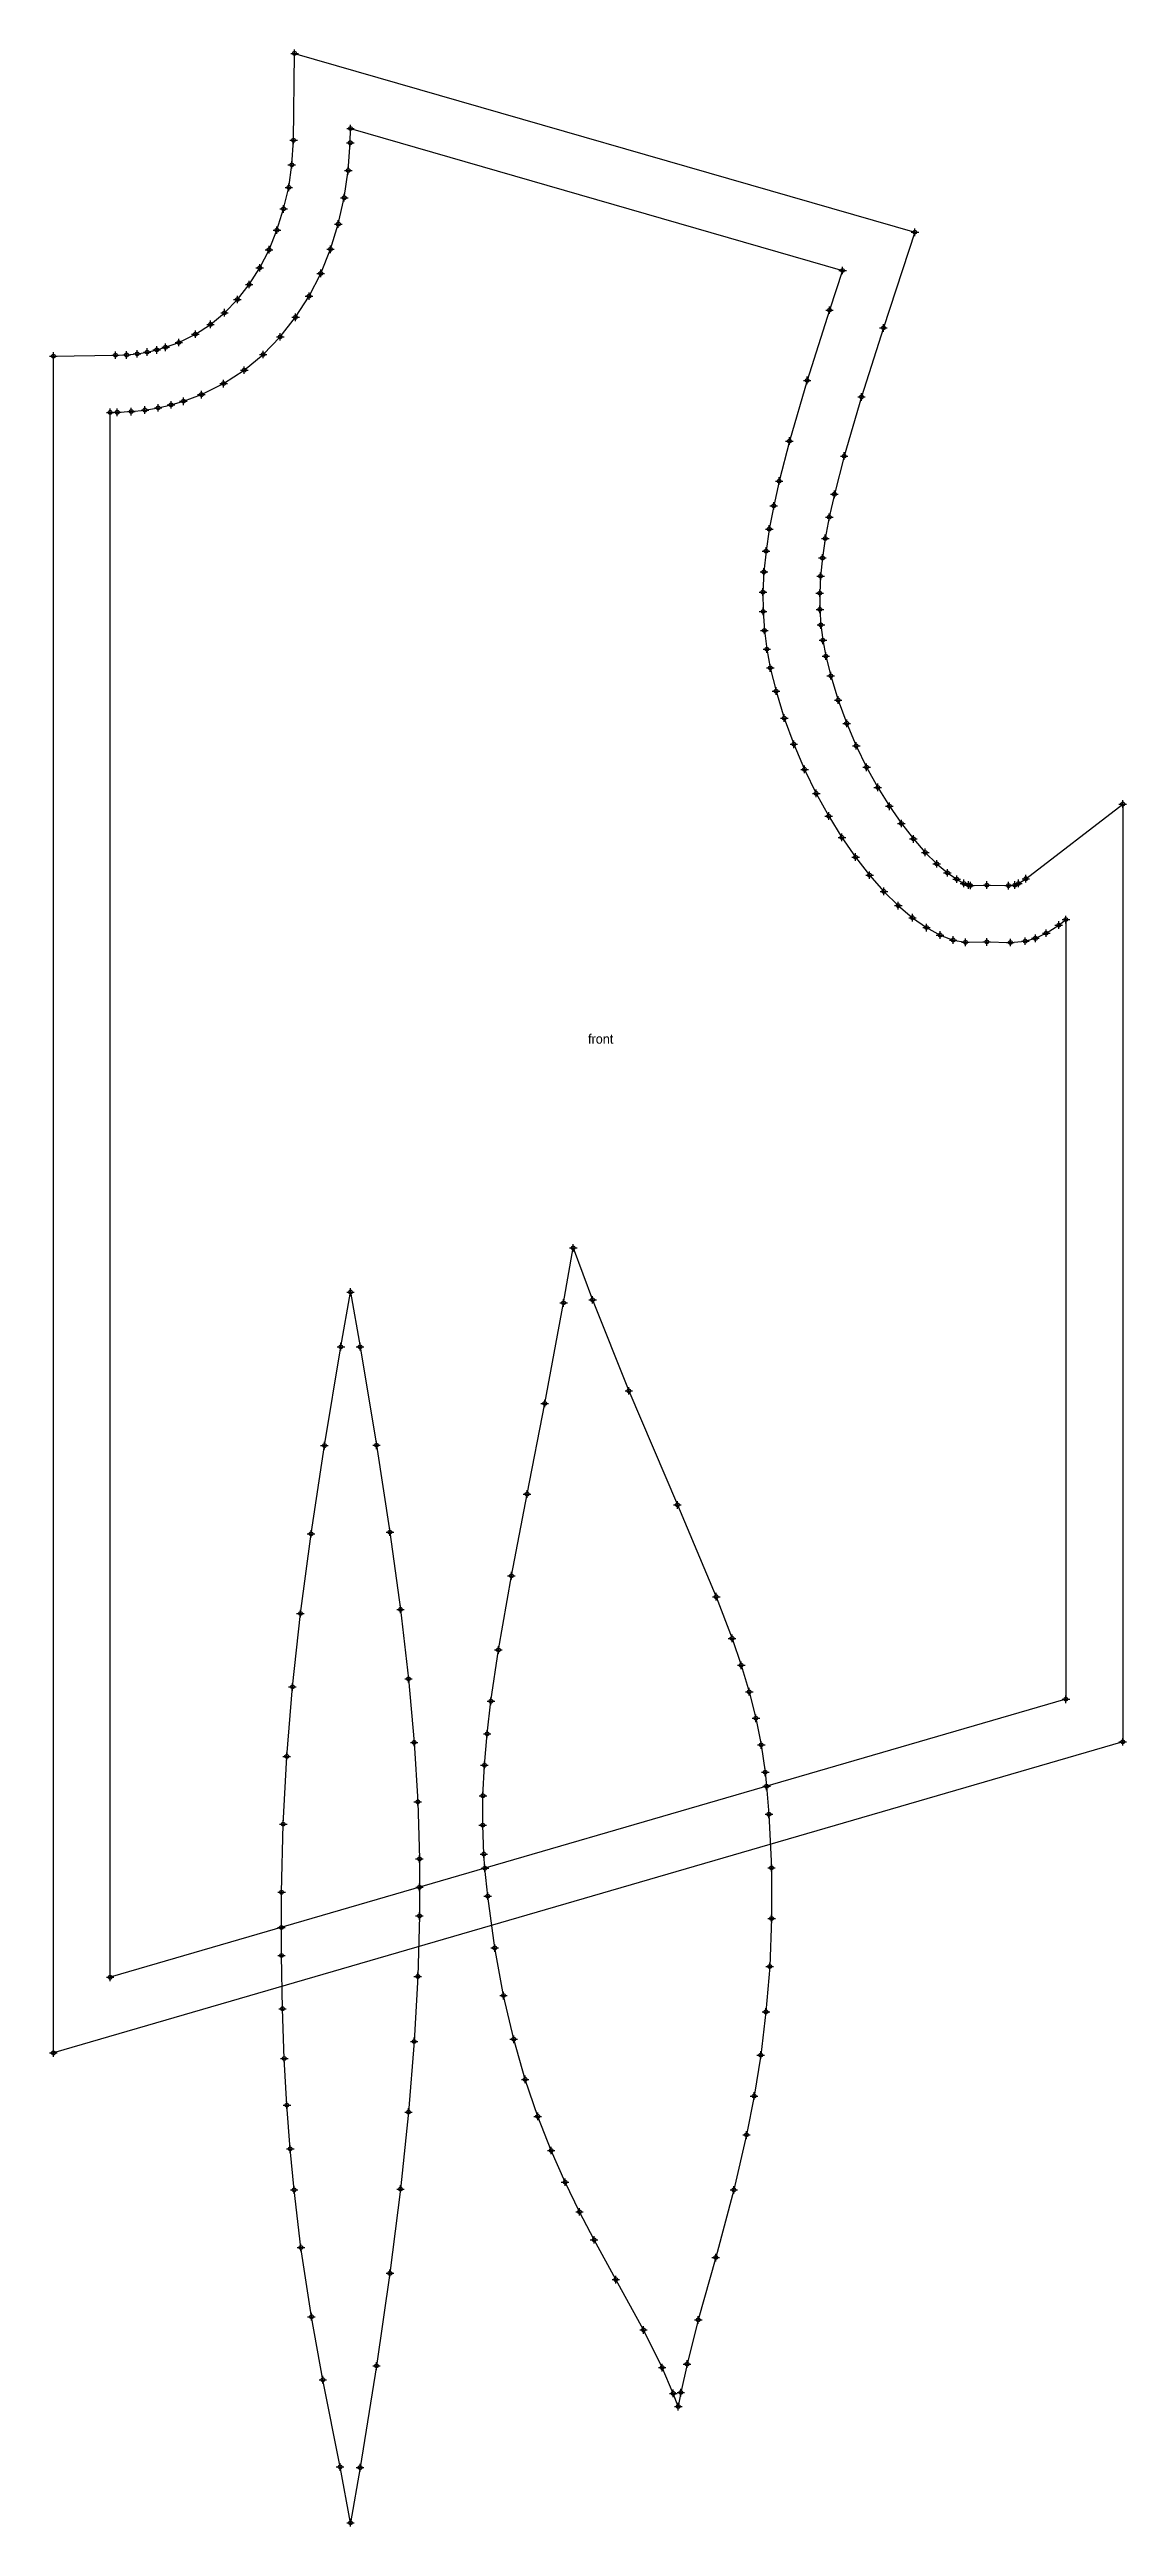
# Model space of a CAD drawing. Extents: x -1 to 769, y -1 to 1480.
# Drawn here: x 17 to 302, y 826 to 1480 of the extents above; entities that cross this region are included whole.
import ezdxf

# ---------------------------------------------------------------- set-up
doc = ezdxf.new("R2010")
doc.units = 0
doc.header["$PDMODE"] = 34
for name, color, linetype in [('1', 250, 'CONTINUOUS'), ('11', 250, 'CONTINUOUS'), ('14', 250, 'CONTINUOUS'), ('15', 250, 'CONTINUOUS'), ('2', 250, 'CONTINUOUS'), ('3', 250, 'CONTINUOUS'), ('7', 250, 'CONTINUOUS'), ('8', 250, 'CONTINUOUS'), ('84', 250, 'CONTINUOUS'), ('85', 250, 'CONTINUOUS'), ('86', 250, 'CONTINUOUS'), ('87', 250, 'CONTINUOUS')]:
    doc.layers.add(name, color=color, linetype=linetype)

# ---------------------------------------------------------------- blocks, each defined once
blk = doc.blocks.new('FRONT')
at = {"layer": '1'}
blk.add_lwpolyline([(18.34, 1398.99), (34.76, 1399.25), (37.71, 1399.3), (40.47, 1399.6), (43.12, 1400.05), (45.65, 1400.63), (48.01, 1401.32), (51.49, 1402.6), (55.87, 1404.78), (59.86, 1407.38), (63.56, 1410.44), (66.96, 1413.96), (70.07, 1417.92), (72.86, 1422.31), (75.32, 1427.1), (77.42, 1432.27), (79.17, 1437.89), (80.55, 1443.58), (81.33, 1449.54), (81.8, 1456.01), (82.07, 1478.99), (245.95, 1431.72), (237.64, 1406.45), (231.84, 1388.19), (227.26, 1372.57), (224.68, 1362.48), (223.33, 1356.43), (222.28, 1350.82), (221.52, 1345.65), (221.03, 1340.84), (220.81, 1336.35), (220.85, 1332.08), (221.12, 1327.96), (221.64, 1323.9), (222.43, 1319.73), (223.72, 1314.53), (225.68, 1308.12), (227.93, 1301.96), (230.45, 1296.02), (233.2, 1290.36), (236.14, 1285.03), (239.21, 1280.06), (242.37, 1275.51), (245.55, 1271.43), (248.69, 1267.86), (251.71, 1264.85), (254.52, 1262.47), (257, 1260.78), (258.91, 1259.67), (260.1, 1259.22), (260.63, 1259.12), (264.95, 1259.23), (270.68, 1259.08), (272.38, 1259.23), (273.33, 1259.66), (275.26, 1260.91), (300.84, 1280.65), (300.84, 1032.87), (18.34, 950.66), (18.34, 1398.99)], close=True, dxfattribs=at)
at = {"layer": '11'}
blk.add_lwpolyline([(132.36, 999.46), (132.36, 999.46), (132.06, 1003.21), (131.77, 1010.82), (131.83, 1018.63), (132.23, 1026.66), (132.95, 1034.97), (133.95, 1043.58), (135.91, 1057.13), (139.34, 1076.74), (143.49, 1098.34), (148.15, 1122.26), (153.14, 1148.83), (155.69, 1163.35), (155.69, 1163.35), (155.69, 1163.35), (160.81, 1149.65), (170.38, 1125.61), (183.2, 1095.46), (193.46, 1071.2), (197.65, 1060.2), (200.07, 1053.09), (202.18, 1046.09), (203.94, 1039.1), (205.35, 1032.05), (206.41, 1024.83), (206.78, 1021.12), (206.78, 1021.12), (206.78, 1021.12), (207.39, 1013.71), (208.06, 999.57), (208.1, 986.18), (207.59, 973.5), (206.61, 961.48), (205.21, 950.09), (203.47, 939.28), (201.47, 929), (198.12, 914.45), (193.33, 896.6), (188.72, 880.12), (185.76, 868.47), (184.12, 860.93), (183.45, 857.23), (183.45, 857.23), (183.45, 857.23), (182.12, 860.72), (179.18, 867.52), (174.26, 877.47), (166.95, 890.77), (161.2, 901.27), (157.35, 908.67), (153.54, 916.51), (149.85, 924.89), (146.31, 933.91), (143, 943.68), (139.96, 954.28), (137.26, 965.82), (134.95, 978.39), (133.09, 992.1), (132.36, 999.46)], close=True, dxfattribs=at)
at = {"layer": '14'}
blk.add_lwpolyline([(33.34, 1384.12), (35.24, 1384.14), (38.94, 1384.34), (42.55, 1384.74), (46.04, 1385.33), (49.43, 1386.11), (52.71, 1387.07), (57.44, 1388.81), (63.33, 1391.74), (68.78, 1395.29), (73.76, 1399.42), (78.28, 1404.08), (82.33, 1409.24), (85.89, 1414.84), (88.97, 1420.85), (91.55, 1427.21), (93.63, 1433.89), (95.21, 1440.84), (96.26, 1448.02), (96.79, 1455.38), (96.84, 1459.12), (226.84, 1421.62), (223.39, 1411.13), (217.49, 1392.57), (212.79, 1376.54), (210.09, 1365.97), (208.64, 1359.44), (207.48, 1353.3), (206.63, 1347.49), (206.07, 1341.96), (205.81, 1336.66), (205.85, 1331.53), (206.19, 1326.51), (206.82, 1321.56), (207.75, 1316.61), (209.27, 1310.48), (211.45, 1303.35), (213.97, 1296.44), (216.8, 1289.8), (219.88, 1283.46), (223.18, 1277.46), (226.66, 1271.84), (230.28, 1266.62), (233.99, 1261.85), (237.76, 1257.57), (241.55, 1253.81), (245.31, 1250.6), (249.01, 1248), (252.6, 1246.02), (256.05, 1244.71), (259.3, 1244.11), (264.93, 1244.22), (271.17, 1244.06), (275.11, 1244.42), (277.77, 1245.16), (280.65, 1246.52), (283.95, 1248.66), (285.84, 1250.12), (285.84, 1044.12), (33.34, 970.64), (33.34, 1384.12)], close=True, dxfattribs=at)
at = {"layer": '2'}
for p in [(82.07, 1478.99), (96.84, 1459.12), (245.95, 1431.72), (226.84, 1421.62), (18.34, 1398.99), (18.34, 1398.99), (33.34, 1384.12), (33.34, 1384.12), (300.84, 1280.65), (285.84, 1250.12), (155.69, 1163.35), (155.69, 1163.35), (155.69, 1163.35), (96.84, 1151.7), (96.84, 1151.7), (96.84, 1151.7), (285.84, 1044.12), (300.84, 1032.87), (206.78, 1021.12), (206.78, 1021.12), (206.78, 1021.12), (132.36, 999.46), (132.36, 999.46), (132.36, 999.46), (115.08, 994.43), (115.08, 994.43), (115.08, 994.43), (78.59, 983.81), (78.59, 983.81), (78.59, 983.81), (33.34, 970.64), (18.34, 950.66), (183.45, 857.23), (183.45, 857.23), (183.45, 857.23), (96.84, 826.55), (96.84, 826.55), (96.84, 826.55)]:
    blk.add_point(p, dxfattribs=at)
at = {"layer": '3'}
for p in [(81.8, 1456.01), (96.79, 1455.38), (81.33, 1449.54), (96.26, 1448.02), (80.55, 1443.58), (95.21, 1440.84), (79.17, 1437.89), (93.63, 1433.89), (75.32, 1427.1), (77.42, 1432.27), (91.55, 1427.21), (72.86, 1422.31), (88.97, 1420.85), (66.96, 1413.96), (70.07, 1417.92), (85.89, 1414.84), (59.86, 1407.38), (63.56, 1410.44), (82.33, 1409.24), (223.39, 1411.13), (45.65, 1400.63), (48.01, 1401.32), (51.49, 1402.6), (55.87, 1404.78), (78.28, 1404.08), (237.64, 1406.45), (34.76, 1399.25), (37.71, 1399.3), (40.47, 1399.6), (43.12, 1400.05), (68.78, 1395.29), (73.76, 1399.42), (57.44, 1388.81), (63.33, 1391.74), (217.49, 1392.57), (231.84, 1388.19), (35.24, 1384.14), (38.94, 1384.34), (42.55, 1384.74), (46.04, 1385.33), (49.43, 1386.11), (52.71, 1387.07), (212.79, 1376.54), (227.26, 1372.57), (210.09, 1365.97), (224.68, 1362.48), (208.64, 1359.44), (223.33, 1356.43), (207.48, 1353.3), (222.28, 1350.82), (206.07, 1341.96), (206.63, 1347.49), (221.52, 1345.65), (205.81, 1336.66), (220.81, 1336.35), (221.03, 1340.84), (205.85, 1331.53), (220.85, 1332.08), (206.19, 1326.51), (221.12, 1327.96), (221.64, 1323.9), (206.82, 1321.56), (207.75, 1316.61), (222.43, 1319.73), (209.27, 1310.48), (223.72, 1314.53), (211.45, 1303.35), (225.68, 1308.12), (213.97, 1296.44), (227.93, 1301.96), (230.45, 1296.02), (216.8, 1289.8), (233.2, 1290.36), (219.88, 1283.46), (236.14, 1285.03), (223.18, 1277.46), (239.21, 1280.06), (226.66, 1271.84), (242.37, 1275.51), (245.55, 1271.43), (230.28, 1266.62), (248.69, 1267.86), (251.71, 1264.85), (233.99, 1261.85), (237.76, 1257.57), (254.52, 1262.47), (257, 1260.78), (258.91, 1259.67), (260.1, 1259.22), (260.63, 1259.12), (264.95, 1259.23), (270.68, 1259.08), (272.38, 1259.23), (273.33, 1259.66), (275.26, 1260.91), (241.55, 1253.81), (245.31, 1250.6), (249.01, 1248), (252.6, 1246.02), (256.05, 1244.71), (259.3, 1244.11), (264.93, 1244.22), (271.17, 1244.06), (275.11, 1244.42), (277.77, 1245.16), (280.65, 1246.52), (283.95, 1248.66), (153.14, 1148.83), (160.81, 1149.65), (94.31, 1137.24), (99.37, 1137.24), (148.15, 1122.26), (170.38, 1125.61), (89.96, 1111.12), (103.71, 1111.23), (143.49, 1098.34), (183.2, 1095.46), (86.42, 1087.83), (107.26, 1088.26), (139.34, 1076.74), (83.62, 1066.78), (110.06, 1067.85), (193.46, 1071.2), (135.91, 1057.13), (197.65, 1060.2), (81.5, 1047.37), (112.17, 1049.5), (200.07, 1053.09), (133.95, 1043.58), (202.18, 1046.09), (132.95, 1034.97), (203.94, 1039.1), (80, 1029.02), (113.67, 1032.72), (205.35, 1032.05), (132.23, 1026.66), (206.41, 1024.83), (114.61, 1017.02), (131.83, 1018.63), (79.07, 1011.13), (131.77, 1010.82), (207.39, 1013.71), (115.05, 1001.92), (132.06, 1003.21), (208.06, 999.57), (78.63, 993.1), (133.09, 992.1), (115.05, 986.86), (208.1, 986.18), (78.62, 976.4), (134.95, 978.39), (114.61, 970.89), (207.59, 973.5), (78.87, 962.35), (137.26, 965.82), (206.61, 961.48), (79.35, 949.2), (113.67, 953.7), (139.96, 954.28), (205.21, 950.09), (143, 943.68), (80.04, 936.87), (203.47, 939.28), (112.17, 935.05), (146.31, 933.91), (80.92, 925.31), (149.85, 924.89), (201.47, 929), (153.54, 916.51), (81.96, 914.45), (110.06, 914.71), (198.12, 914.45), (157.35, 908.67), (83.75, 899.26), (161.2, 901.27), (193.33, 896.6), (107.26, 892.43), (166.95, 890.77), (86.52, 880.97), (174.26, 877.47), (188.72, 880.12), (89.53, 864.32), (103.71, 867.97), (179.18, 867.52), (185.76, 868.47), (182.12, 860.72), (184.12, 860.93), (94.1, 841.27), (99.37, 841.09)]:
    blk.add_point(p, dxfattribs=at)
at = {"layer": '7'}
blk.add_line((33.34, 970.64), (33.34, 1384.12), dxfattribs=at)
at = {"layer": '8', "linetype": 'DOT'}
blk.add_lwpolyline([(78.59, 983.81), (78.59, 983.81), (78.63, 993.1), (79.07, 1011.13), (80, 1029.02), (81.5, 1047.37), (83.62, 1066.78), (86.42, 1087.83), (89.96, 1111.12), (94.31, 1137.24), (96.84, 1151.7), (96.84, 1151.7), (96.84, 1151.7), (99.37, 1137.24), (103.71, 1111.23), (107.26, 1088.26), (110.06, 1067.85), (112.17, 1049.5), (113.67, 1032.72), (114.61, 1017.02), (115.05, 1001.92), (115.08, 994.43), (115.08, 994.43), (115.08, 994.43), (115.05, 986.86), (114.61, 970.89), (113.67, 953.7), (112.17, 935.05), (110.06, 914.71), (107.26, 892.43), (103.71, 867.97), (99.37, 841.09), (96.84, 826.55), (96.84, 826.55), (96.84, 826.55), (94.1, 841.27), (89.53, 864.32), (86.52, 880.97), (83.75, 899.26), (81.96, 914.45), (80.92, 925.31), (80.04, 936.87), (79.35, 949.2), (78.87, 962.35), (78.62, 976.4), (78.59, 983.81)], close=True, dxfattribs=at)
at = {"layer": '84'}
blk.add_lwpolyline([(18.34, 1398.99), (34.76, 1399.25), (37.71, 1399.3), (40.47, 1399.6), (43.12, 1400.05), (45.65, 1400.63), (48.01, 1401.32), (51.49, 1402.6), (55.87, 1404.78), (59.86, 1407.38), (63.56, 1410.44), (66.96, 1413.96), (70.07, 1417.92), (72.86, 1422.31), (75.32, 1427.1), (77.42, 1432.27), (79.17, 1437.89), (80.55, 1443.58), (81.33, 1449.54), (81.8, 1456.01), (82.07, 1478.99), (245.95, 1431.72), (237.64, 1406.45), (231.84, 1388.19), (227.26, 1372.57), (224.68, 1362.48), (223.33, 1356.43), (222.28, 1350.82), (221.52, 1345.65), (221.03, 1340.84), (220.81, 1336.35), (220.85, 1332.08), (221.12, 1327.96), (221.64, 1323.9), (222.43, 1319.73), (223.72, 1314.53), (225.68, 1308.12), (227.93, 1301.96), (230.45, 1296.02), (233.2, 1290.36), (236.14, 1285.03), (239.21, 1280.06), (242.37, 1275.51), (245.55, 1271.43), (248.69, 1267.86), (251.71, 1264.85), (254.52, 1262.47), (257, 1260.78), (258.91, 1259.67), (260.1, 1259.22), (260.63, 1259.12), (264.95, 1259.23), (270.68, 1259.08), (272.38, 1259.23), (273.33, 1259.66), (275.26, 1260.91), (300.84, 1280.65), (300.84, 1032.87), (18.34, 950.66), (18.34, 1398.99)], close=True, dxfattribs=at)
at = {"layer": '85'}
blk.add_lwpolyline([(78.59, 983.81), (78.59, 983.81), (78.63, 993.1), (79.07, 1011.13), (80, 1029.02), (81.5, 1047.37), (83.62, 1066.78), (86.42, 1087.83), (89.96, 1111.12), (94.31, 1137.24), (96.84, 1151.7), (96.84, 1151.7), (96.84, 1151.7), (99.37, 1137.24), (103.71, 1111.23), (107.26, 1088.26), (110.06, 1067.85), (112.17, 1049.5), (113.67, 1032.72), (114.61, 1017.02), (115.05, 1001.92), (115.08, 994.43), (115.08, 994.43), (115.08, 994.43), (115.05, 986.86), (114.61, 970.89), (113.67, 953.7), (112.17, 935.05), (110.06, 914.71), (107.26, 892.43), (103.71, 867.97), (99.37, 841.09), (96.84, 826.55), (96.84, 826.55), (96.84, 826.55), (94.1, 841.27), (89.53, 864.32), (86.52, 880.97), (83.75, 899.26), (81.96, 914.45), (80.92, 925.31), (80.04, 936.87), (79.35, 949.2), (78.87, 962.35), (78.62, 976.4), (78.59, 983.81)], close=True, dxfattribs=at)
at = {"layer": '86'}
blk.add_lwpolyline([(132.36, 999.46), (132.36, 999.46), (132.06, 1003.21), (131.77, 1010.82), (131.83, 1018.63), (132.23, 1026.66), (132.95, 1034.97), (133.95, 1043.58), (135.91, 1057.13), (139.34, 1076.74), (143.49, 1098.34), (148.15, 1122.26), (153.14, 1148.83), (155.69, 1163.35), (155.69, 1163.35), (155.69, 1163.35), (160.81, 1149.65), (170.38, 1125.61), (183.2, 1095.46), (193.46, 1071.2), (197.65, 1060.2), (200.07, 1053.09), (202.18, 1046.09), (203.94, 1039.1), (205.35, 1032.05), (206.41, 1024.83), (206.78, 1021.12), (206.78, 1021.12), (206.78, 1021.12), (207.39, 1013.71), (208.06, 999.57), (208.1, 986.18), (207.59, 973.5), (206.61, 961.48), (205.21, 950.09), (203.47, 939.28), (201.47, 929), (198.12, 914.45), (193.33, 896.6), (188.72, 880.12), (185.76, 868.47), (184.12, 860.93), (183.45, 857.23), (183.45, 857.23), (183.45, 857.23), (182.12, 860.72), (179.18, 867.52), (174.26, 877.47), (166.95, 890.77), (161.2, 901.27), (157.35, 908.67), (153.54, 916.51), (149.85, 924.89), (146.31, 933.91), (143, 943.68), (139.96, 954.28), (137.26, 965.82), (134.95, 978.39), (133.09, 992.1), (132.36, 999.46)], close=True, dxfattribs=at)
at = {"layer": '87'}
blk.add_lwpolyline([(33.34, 1384.12), (35.24, 1384.14), (38.94, 1384.34), (42.55, 1384.74), (46.04, 1385.33), (49.43, 1386.11), (52.71, 1387.07), (57.44, 1388.81), (63.33, 1391.74), (68.78, 1395.29), (73.76, 1399.42), (78.28, 1404.08), (82.33, 1409.24), (85.89, 1414.84), (88.97, 1420.85), (91.55, 1427.21), (93.63, 1433.89), (95.21, 1440.84), (96.26, 1448.02), (96.79, 1455.38), (96.84, 1459.12), (226.84, 1421.62), (223.39, 1411.13), (217.49, 1392.57), (212.79, 1376.54), (210.09, 1365.97), (208.64, 1359.44), (207.48, 1353.3), (206.63, 1347.49), (206.07, 1341.96), (205.81, 1336.66), (205.85, 1331.53), (206.19, 1326.51), (206.82, 1321.56), (207.75, 1316.61), (209.27, 1310.48), (211.45, 1303.35), (213.97, 1296.44), (216.8, 1289.8), (219.88, 1283.46), (223.18, 1277.46), (226.66, 1271.84), (230.28, 1266.62), (233.99, 1261.85), (237.76, 1257.57), (241.55, 1253.81), (245.31, 1250.6), (249.01, 1248), (252.6, 1246.02), (256.05, 1244.71), (259.3, 1244.11), (264.93, 1244.22), (271.17, 1244.06), (275.11, 1244.42), (277.77, 1245.16), (280.65, 1246.52), (283.95, 1248.66), (285.84, 1250.12), (285.84, 1044.12), (33.34, 970.64), (33.34, 1384.12)], close=True, dxfattribs=at)
at = {"layer": '15'}
blk.add_text('front', height=2.5, dxfattribs=at).set_placement((159.59, 1217.33))

msp = doc.modelspace()

# ---------------------------------------------------------------- block references
at = {"layer": '1'}
msp.add_blockref('FRONT', (0, 0), dxfattribs=at)

doc.saveas('drawing.dxf')
